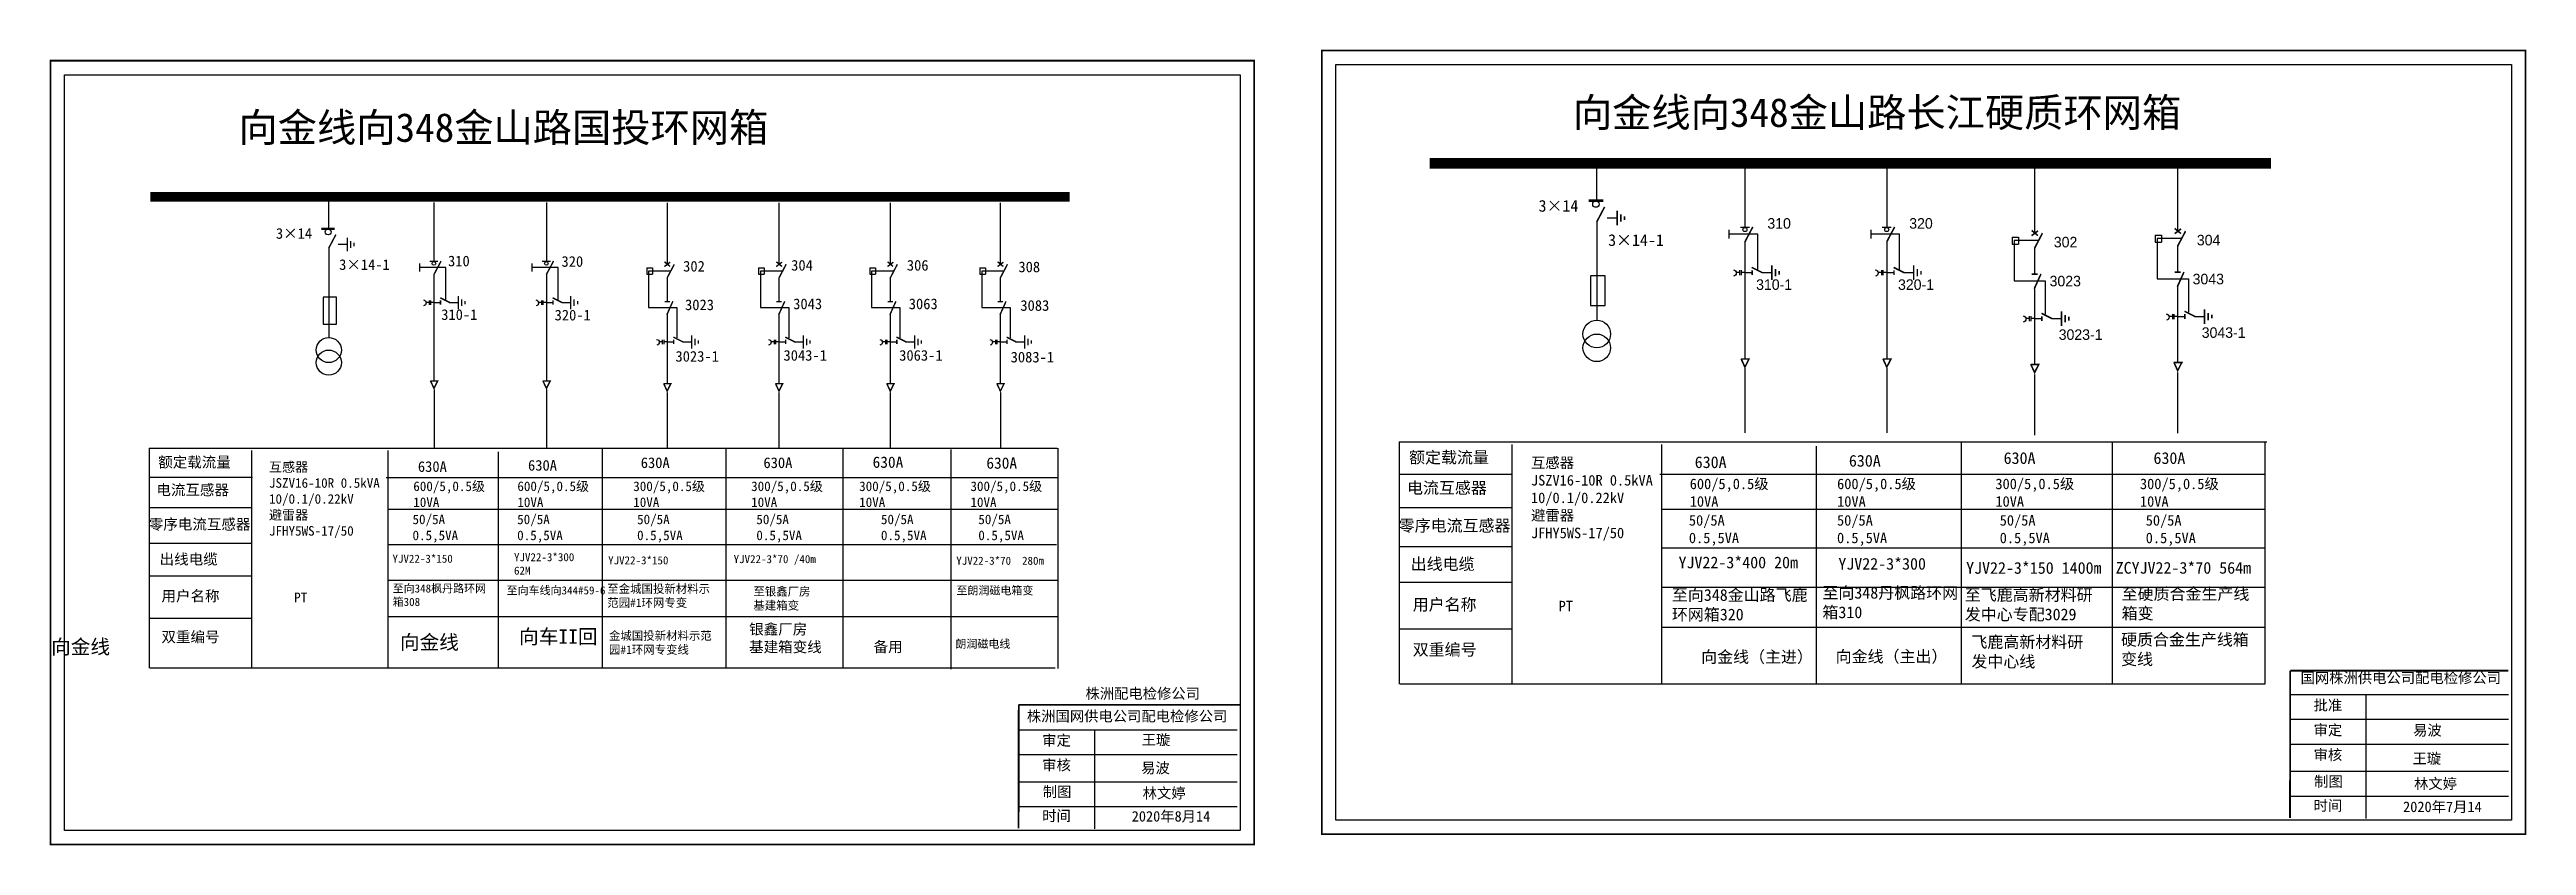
# Model space of a CAD drawing. Extents: x 1414 to 2152, y -447 to -213.
# Drawn here: x 1894 to 2152.2, y -295.6 to -212.6 of the extents above; entities that cross this region are included whole.
import ezdxf

# ---------------------------------------------------------------- set-up
doc = ezdxf.new("R2010")
doc.units = 0
doc.header["$LTSCALE"] = 0.774411
doc.linetypes.add('ACAD_ISO02W100', pattern=[15, 12, -3])
doc.linetypes.add('CENTER', pattern=[50.8, 31.75, -6.35, 6.35, -6.35])
doc.layers.get('0').update_dxf_attribs({"linetype": 'CONTINUOUS'})
doc.layers.add('2', color=7, linetype='CONTINUOUS')
doc.styles.add('hztxt_txtstyle_0.00_0_0', font='simkai.ttf')
doc.styles.add('hztxt_txtstyle_1.80_0_0', font='', dxfattribs={"height": 1.8, "bigfont": 'hztxt.shx'})
doc.styles.add('hztxt_txtstyle_2.70_0_0', font='simkai.ttf', dxfattribs={"height": 2.7})
doc.styles.add('KaiTi_GB2312_txtstyle_0.84_0_0', font='simkai_0.ttf', dxfattribs={"height": 0.84})
doc.styles.add('KaiTi_GB2312_txtstyle_0.87_0_0', font='simkai_0.ttf', dxfattribs={"height": 0.872602})
doc.styles.add('KaiTi_GB2312_txtstyle_1.09_0_0', font='simkai_0.ttf', dxfattribs={"height": 1.0944})
doc.styles.add('KaiTi_txtstyle_1.11_0_0', font='simkai.ttf', dxfattribs={"height": 1.109414})
doc.styles.add('字体', font='simkai_0.ttf', dxfattribs={"height": 2.5})
doc.styles.get('hztxt_txtstyle_1.80_0_0').set_extended_font_data('hztxt')

msp = doc.modelspace()

# ---------------------------------------------------------------- texts
at = {"color": 0, "linetype": 'Continuous', "style": 'hztxt_txtstyle_2.70_0_0'}
for s, height, p in [('3×14', 1.22, (2049.21, -229.54)), ('3×14', 1.109, (1917.59, -232.36)), ('3×14-1', 1.22, (2056.46, -233.11)), ('3×14-1', 1.109, (1924.18, -235.61)), ('310', 1.109, (1935.53, -235.23)), ('320', 1.109, (1947.36, -235.28)), ('302', 1.109, (1960.04, -235.78)), ('304', 1.109, (1971.3, -235.68)), ('306', 1.109, (1983.36, -235.68)), ('308', 1.109, (1994.99, -235.85)), ('310-1', 1.109, (1934.82, -240.82)), ('320-1', 1.109, (1946.64, -240.87)), ('3023', 1.109, (1960.24, -239.8)), ('3043', 1.109, (1971.51, -239.7)), ('3063', 1.109, (1983.56, -239.7)), ('3083', 1.109, (1995.19, -239.87)), ('3023-1', 1.109, (1959.24, -245.17)), ('3043-1', 1.109, (1970.5, -245.07)), ('3063-1', 1.109, (1982.56, -245.07)), ('3083-1', 1.109, (1994.18, -245.25))]:
    msp.add_text(s, height=height, dxfattribs=at).set_placement(p)
at = {"color": 0, "style": 'hztxt_txtstyle_1.80_0_0'}
for s, p in [('310', (2073.06, -231.31)), ('320', (2087.85, -231.31)), ('302', (2102.92, -233.26)), ('304', (2117.83, -233.05)), ('310-1', (2071.89, -237.69)), ('320-1', (2086.68, -237.69)), ('3023', (2102.48, -237.32)), ('3043', (2117.39, -237.11)), ('3023-1', (2103.43, -242.9)), ('3043-1', (2118.34, -242.69))]:
    msp.add_text(s, height=1.098, dxfattribs=at).set_placement(p)
at = {"color": 0, "linetype": 'Continuous', "attachment_point": 1}
for s, insert, char_height, width, style in [('{\\fSimSun|b0|i0|c134|p2;向金线向348金山路国投环网箱}', (1913.69, -219.26), 3, 80.4201, '字体'), ('{\\fSimSun|b0|i0|c134|p2;向金线向348金山路长江硬质环网箱}', (2052.79, -217.7), 3, 85.7498, '字体'), ('{\\fSimSun|b0|i0|c134|p2;额定载流量}', (1905.32, -255.09), 1.1094, 17.8852, 'hztxt_txtstyle_2.70_0_0'), ('\\A1;{\\fSimSun|b0|i0|c134|p2;互感器\\PJSZV16-10R 0.5kVA\\P10/0.1/0.22kV\\P避雷器\\PJFHY5WS-17/50}', (1916.87, -255.65), 0.9985, 18.4113, 'hztxt_txtstyle_2.70_0_0'), ('{\\fSimSun|b0|i0|c134|p2;630A}', (1932.39, -255.55), 1.1094, 17.8852, 'hztxt_txtstyle_2.70_0_0'), ('{\\fSimSun|b0|i0|c134|p2;630A}', (1943.87, -255.42), 1.1094, 17.8852, 'hztxt_txtstyle_2.70_0_0'), ('{\\fSimSun|b0|i0|c134|p2;630A}', (1955.62, -255.15), 1.1094, 17.8852, 'hztxt_txtstyle_2.70_0_0'), ('{\\fSimSun|b0|i0|c134|p2;630A}', (1968.41, -255.15), 1.1094, 17.8852, 'hztxt_txtstyle_2.70_0_0'), ('{\\fSimSun|b0|i0|c134|p2;630A}', (1979.79, -255.06), 1.1757, 9.454, 'hztxt_txtstyle_0.00_0_0'), ('{\\fSimSun|b0|i0|c134|p2;630A}', (1991.65, -255.15), 1.1757, 9.454, 'hztxt_txtstyle_0.00_0_0'), ('{\\fSimSun|b0|i0|c134|p2;额定载流量}', (2035.71, -254.54), 1.2204, 19.6738, 'hztxt_txtstyle_2.70_0_0'), ('\\A1;{\\fSimSun|b0|i0|c134|p2;互感器\\PJSZV16-10R 0.5kVA\\P10/0.1/0.22kV\\P避雷器\\PJFHY5WS-17/50}', (2048.42, -255.15), 1.0983, 20.2524, 'hztxt_txtstyle_2.70_0_0'), ('{\\fSimSun|b0|i0|c134|p2;630A}', (2065.49, -255.04), 1.2204, 19.6738, 'hztxt_txtstyle_2.70_0_0'), ('{\\fSimSun|b0|i0|c134|p2;630A}', (2081.56, -254.89), 1.2204, 19.6738, 'hztxt_txtstyle_2.70_0_0'), ('{\\fSimSun|b0|i0|c134|p2;630A}', (2097.69, -254.61), 1.2204, 19.6738, 'hztxt_txtstyle_2.70_0_0'), ('{\\fSimSun|b0|i0|c134|p2;630A}', (2113.31, -254.61), 1.2204, 19.6738, 'hztxt_txtstyle_2.70_0_0'), ('{\\fSimSun|b0|i0|c134|p2;电流互感器}', (1905.13, -257.98), 1.1094, 17.8852, 'hztxt_txtstyle_2.70_0_0'), ('\\A1;{\\fSimSun|b0|i0|c134|p2;600/5,0.5级\\P10VA}', (1931.91, -257.66), 0.9985, 18.4113, 'hztxt_txtstyle_2.70_0_0'), ('\\A1;{\\fSimSun|b0|i0|c134|p2;600/5,0.5级\\P10VA}', (1942.76, -257.66), 0.9985, 18.4113, 'hztxt_txtstyle_2.70_0_0'), ('\\A1;{\\fSimSun|b0|i0|c134|p2;300/5,0.5级\\P10VA}', (1954.84, -257.66), 0.9985, 18.4113, 'hztxt_txtstyle_2.70_0_0'), ('\\A1;{\\fSimSun|b0|i0|c134|p2;300/5,0.5级\\P10VA}', (1967.13, -257.66), 0.9985, 18.4113, 'hztxt_txtstyle_2.70_0_0'), ('\\A1;{\\fSimSun|b0|i0|c134|p2;300/5,0.5级\\P10VA}', (1978.39, -257.66), 0.9985, 18.4113, 'hztxt_txtstyle_2.70_0_0'), ('\\A1;{\\fSimSun|b0|i0|c134|p2;300/5,0.5级\\P10VA}', (1989.99, -257.66), 0.9985, 18.4113, 'hztxt_txtstyle_2.70_0_0'), ('{\\fSimSun|b0|i0|c134|p2;电流互感器}', (2035.5, -257.71), 1.2204, 19.6738, 'hztxt_txtstyle_2.70_0_0'), ('\\A1;{\\fSimSun|b0|i0|c134|p2;600/5,0.5级\\P10VA}', (2064.97, -257.36), 1.0983, 20.2524, 'hztxt_txtstyle_2.70_0_0'), ('\\A1;{\\fSimSun|b0|i0|c134|p2;600/5,0.5级\\P10VA}', (2080.33, -257.36), 1.0983, 20.2524, 'hztxt_txtstyle_2.70_0_0'), ('\\A1;{\\fSimSun|b0|i0|c134|p2;300/5,0.5级\\P10VA}', (2096.83, -257.36), 1.0983, 20.2524, 'hztxt_txtstyle_2.70_0_0'), ('\\A1;{\\fSimSun|b0|i0|c134|p2;300/5,0.5级\\P10VA}', (2111.9, -257.36), 1.0983, 20.2524, 'hztxt_txtstyle_2.70_0_0'), ('{\\fSimSun|b0|i0|c134|p2;零序电流互感器}', (1904.34, -261.56), 1.1094, 17.8852, 'hztxt_txtstyle_2.70_0_0'), ('{\\fSimSun|b0|i0|c134|p2;50/5A\\P0.5,5VA}', (1931.83, -261.11), 0.9985, 17.8852, 'hztxt_txtstyle_2.70_0_0'), ('{\\fSimSun|b0|i0|c134|p2;50/5A\\P0.5,5VA}', (1942.74, -261.11), 0.9985, 17.8852, 'hztxt_txtstyle_2.70_0_0'), ('{\\fSimSun|b0|i0|c134|p2;50/5A\\P0.5,5VA}', (1955.24, -261.11), 0.9985, 17.8852, 'hztxt_txtstyle_2.70_0_0'), ('{\\fSimSun|b0|i0|c134|p2;50/5A\\P0.5,5VA}', (1967.67, -261.11), 0.9985, 17.8852, 'hztxt_txtstyle_2.70_0_0'), ('{\\fSimSun|b0|i0|c134|p2;50/5A\\P0.5,5VA}', (1980.66, -261.11), 0.9985, 17.8852, 'hztxt_txtstyle_2.70_0_0'), ('{\\fSimSun|b0|i0|c134|p2;50/5A\\P0.5,5VA}', (1990.81, -261.11), 0.9985, 17.8852, 'hztxt_txtstyle_2.70_0_0'), ('{\\fSimSun|b0|i0|c134|p2;零序电流互感器}', (2034.63, -261.65), 1.2204, 19.6738, 'hztxt_txtstyle_2.70_0_0'), ('{\\fSimSun|b0|i0|c134|p2;50/5A\\P0.5,5VA}', (2064.88, -261.16), 1.0983, 19.6738, 'hztxt_txtstyle_2.70_0_0'), ('{\\fSimSun|b0|i0|c134|p2;50/5A\\P0.5,5VA}', (2080.32, -261.16), 1.0983, 19.6738, 'hztxt_txtstyle_2.70_0_0'), ('{\\fSimSun|b0|i0|c134|p2;50/5A\\P0.5,5VA}', (2097.28, -261.16), 1.0983, 19.6738, 'hztxt_txtstyle_2.70_0_0'), ('{\\fSimSun|b0|i0|c134|p2;50/5A\\P0.5,5VA}', (2112.5, -261.16), 1.0983, 19.6738, 'hztxt_txtstyle_2.70_0_0'), ('{\\fSimSun|b0|i0|c134|p2;出线电缆}', (1905.47, -265.2), 1.1094, 17.8852, 'hztxt_txtstyle_2.70_0_0'), ('{\\fSimSun|b0|i0|c134|p2;出线电缆}', (2035.88, -265.65), 1.2204, 19.6738, 'hztxt_txtstyle_2.70_0_0'), ('YJV22-3*400 20m', (2063.8, -265.49), 1.2204, 19.6738, 'hztxt_txtstyle_2.70_0_0'), ('YJV22-3*300', (2080.46, -265.63), 1.2204, 19.6738, 'hztxt_txtstyle_2.70_0_0'), ('ZCYJV22-3*70 564m', (2109.37, -266.05), 1.2204, 19.6738, 'hztxt_txtstyle_2.70_0_0'), ('{\\fSimSun|b0|i0|c134|p2;至向348丹枫路环网箱310}', (2078.8, -268.65), 1.2204, 14.9176, 'hztxt_txtstyle_2.70_0_0'), ('YJV22-3*150 1400m', (2093.78, -266.06), 1.2204, 19.6738, 'hztxt_txtstyle_2.70_0_0'), ('{\\fSimSun|b0|i0|c134|p2;用户名称}', (1905.66, -269.04), 1.1094, 17.8852, 'hztxt_txtstyle_2.70_0_0'), ('{\\fSimSun|b0|i0|c134|p2;PT}', (1919.49, -269.24), 1.0024, 7.7986, 'hztxt_txtstyle_0.00_0_0'), ('{\\fSimSun|b0|i0|c134|p2;用户名称}', (2036.09, -269.88), 1.2204, 19.6738, 'hztxt_txtstyle_2.70_0_0'), ('{\\fSimSun|b0|i0|c134|p2;PT}', (2051.3, -270.1), 1.1026, 8.5785, 'hztxt_txtstyle_0.00_0_0'), ('{\\fSimSun|b0|i0|c134|p2;至向348金山路飞鹿环网箱320}', (2063.11, -268.88), 1.2204, 14.9176, 'hztxt_txtstyle_2.70_0_0'), ('{\\fSimSun|b0|i0|c134|p2;至飞鹿高新材料研发中心专配3029}', (2093.64, -268.87), 1.2204, 14.1772, 'hztxt_txtstyle_2.70_0_0'), ('{\\fSimSun|b0|i0|c134|p2;至硬质合金生产线箱变}', (2109.99, -268.76), 1.2204, 13.7481, 'hztxt_txtstyle_2.70_0_0'), ('{\\fSimSun|b0|i0|c134|p2;双重编号}', (1905.66, -273.3), 1.1094, 17.8852, 'hztxt_txtstyle_2.70_0_0'), ('{\\fSimSun|b0|i0|c134|p2;飞鹿高新材料研发中心线}', (2094.33, -273.78), 1.2204, 12.5813, 'hztxt_txtstyle_2.70_0_0'), ('{\\fSimSun|b0|i0|c134|p2;硬质合金生产线箱变线}', (2109.93, -273.53), 1.2204, 13.7481, 'hztxt_txtstyle_2.70_0_0'), ('{\\fSimSun|b0|i0|c134|p2;备用}', (1979.89, -274.33), 1.1094, 17.8852, 'hztxt_txtstyle_2.70_0_0'), ('{\\fSimSun|b0|i0|c134|p2;双重编号}', (2036.09, -274.57), 1.2204, 19.6738, 'hztxt_txtstyle_2.70_0_0'), ('{\\fSimSun|b0|i0|c134|p2;向金线（主进）}', (2066.16, -275.33), 1.2204, 12.5813, 'hztxt_txtstyle_2.70_0_0'), ('{\\fSimSun|b0|i0|c134|p2;向金线（主出）}', (2080.18, -275.29), 1.2204, 12.5813, 'hztxt_txtstyle_2.70_0_0'), ('国网株洲供电公司配电检修公司', (2128.64, -277.58), 1.0944, 29.9201, '字体'), ('{\\fKaiTi_GB2312|b0|i0|c134|p49;批准}', (2130, -280.43), 1.0944, 8.5588, '字体'), ('\\f\uffbfﾬￌﾣﾤ_GB2312|b0|i0|c134|p49;审定', (2130, -283.02), 1.0944, 8.5588, '字体'), ('{\\fSimSun|b0|i0|c134|p2;易波}', (2140.37, -283.04), 1.0944, 8.5588, '字体'), ('\\f\uffbfﾬￌﾣﾤ_GB2312|b0|i0|c134|p49;审核', (2130, -285.6), 1.0944, 8.5588, '字体'), ('王璇', (2140.31, -285.98), 1.094, 8.5588, '字体'), ('易波', (2007.78, -286.97), 1.094, 8.5588, '字体'), ('\\f\uffbfﾬￌﾣﾤ_GB2312|b0|i0|c134|p49;制图', (2130.06, -288.38), 1.0944, 8.5588, '字体'), ('{\\fSimSun|b0|i0|c134|p2;林文婷}', (2140.47, -288.61), 1.0944, 8.5588, '字体'), ('\\f\uffbfﾬￌﾣﾤ_GB2312|b0|i0|c134|p49;时间', (2130, -290.89), 1.0944, 8.5588, '字体'), ('2020{\\fSimSun|b0|i0|c134|p2;年}7{\\fSimSun|b0|i0|c134|p2;月14}', (2139.33, -291.02), 1.0944, 16.0081, '字体')]:
    msp.add_mtext(s, dxfattribs=dict(at, insert=insert, char_height=char_height, width=width, style=style))
at = {"attachment_point": 1}
for s, insert, char_height, width, style in [('{\\fSimSun|b0|i0|c134|p2;YJV22-3*150 }', (1929.74, -265.29), 0.84, 10.4493, '字体'), ('{\\fSimSun|b0|i0|c134|p2;YJV22-3*150 }', (1952.22, -265.46), 0.84, 10.4493, '字体'), ('{\\fSimSun|b0|i0|c134|p2;YJV22-3*70 /40m}', (1965.3, -265.33), 0.84, 10.4493, 'KaiTi_GB2312_txtstyle_0.84_0_0'), ('{\\fSimSun|b0|i0|c134|p2;YJV22-3*70  280m}', (1988.51, -265.5), 0.84, 10.4493, '字体'), ('{\\fSimSun|b0|i0|c134|p2;至向348枫丹路环网箱308}', (1929.76, -268.39), 0.84, 10.4493, '字体'), ('{\\fSimSun|b0|i0|c134|p2;至金城国投新材料示范园#1环网专变}', (1952.13, -268.41), 0.8726, 11.3386, '字体'), ('{\\fSimSun|b0|i0|c134|p2;至朗润磁电箱变}', (1988.53, -268.6), 0.84, 10.4493, '字体'), ('{\\fSimSun|b0|i0|c134|p2;至银鑫厂房^J基建箱变}', (1967.36, -268.69), 0.8726, 11.3386, 'KaiTi_GB2312_txtstyle_0.87_0_0'), ('{\\fSimSun|b0|i0|c134|p2;金城国投新材料示范园#1环网专变线}', (1952.31, -273.3), 0.8726, 11.3386, '字体'), ('{\\fSimSun|b0|i0|c134|p2;朗润磁电线}', (1988.42, -274.17), 0.84, 10.4493, '字体')]:
    msp.add_mtext(s, dxfattribs=dict(at, insert=insert, char_height=char_height, width=width, style=style))
at = {"color": 7, "true_color": 0xffffff, "char_height": 0.84, "width": 10.4493, "attachment_point": 1, "style": '字体'}
for s, insert in [('{\\fSimSun|b0|i0|c134|p2;YJV22-3*300\\P62M }', (1942.41, -265.13)), ('{\\fSimSun|b0|i0|c134|p2;至向车线向344#59-6}', (1941.64, -268.59))]:
    msp.add_mtext(s, dxfattribs=dict(at, insert=insert))
at = {"color": 7, "linetype": 'Continuous', "attachment_point": 1}
for s, insert, char_height, width, style in [('银鑫厂房^J基建箱变线}', (1966.92, -272.5), 1.1094, 17.8852, 'KaiTi_txtstyle_1.11_0_0'), ('审定', (1997.47, -284.1), 1.094, 8.5588, 'KaiTi_GB2312_txtstyle_1.09_0_0'), ('审核', (1997.47, -286.67), 1.094, 8.5588, 'KaiTi_GB2312_txtstyle_1.09_0_0'), ('制图', (1997.53, -289.45), 1.094, 8.5588, 'KaiTi_GB2312_txtstyle_1.09_0_0'), ('林文婷', (2007.94, -289.6), 1.094, 8.5588, 'KaiTi_GB2312_txtstyle_1.09_0_0'), ('时间', (1997.47, -291.96), 1.094, 8.5588, 'KaiTi_GB2312_txtstyle_1.09_0_0')]:
    msp.add_mtext(s, dxfattribs=dict(at, insert=insert, char_height=char_height, width=width, style=style))
at = {"color": 7, "linetype": 'Continuous', "true_color": 0xffffff, "attachment_point": 1}
for s, insert, char_height, width, style in [('株洲国网供电公司配电检修公司', (1995.87, -281.57), 1.0944, 29.9201, '字体'), ('{\\fSimSun|b0|i0|c134|p2;王璇}', (2007.84, -284.03), 1.0944, 8.5588, '字体'), ('2020年8月14', (2006.8, -292.01), 1.094, 16.0081, 'KaiTi_GB2312_txtstyle_1.09_0_0')]:
    msp.add_mtext(s, dxfattribs=dict(at, insert=insert, char_height=char_height, width=width, style=style))
at = {"color": 18, "linetype": 'Continuous', "true_color": 0x000000, "insert": (2001.98, -279.21), "char_height": 1.094, "width": 29.9201, "attachment_point": 1, "style": 'KaiTi_GB2312_txtstyle_1.09_0_0'}
msp.add_mtext('株洲配电检修公司 ', dxfattribs=at)
at = {"layer": '2', "color": 7, "char_height": 1.5, "width": 83.0504, "attachment_point": 1, "style": '字体'}
for insert in [(1930.52, -273.66), (1894.16, -274.14)]:
    msp.add_mtext('{\\fSimSun|b0|i0|c134|p2;向金线}', dxfattribs=dict(at, insert=insert))
at = {"layer": '2', "color": 7, "true_color": 0xffffff, "insert": (1942.94, -273.08), "char_height": 1.5, "width": 83.0504, "attachment_point": 1, "style": '字体'}
msp.add_mtext('{\\fSimSun|b0|i0|c134|p2;向车II回}', dxfattribs=at)

# ---------------------------------------------------------------- blocks, each defined once
blk = doc.blocks.new('JD')
for points in [[(-2, 0.2), (-2, -0.2), (2, 0.2), (2, -0.2)], [(1, -1.2), (1, -0.8), (-1, -1.2), (-1, -0.8)], [(-0.5, -1.8), (-0.5, -2.2), (0.5, -1.8), (0.5, -2.2)]]:
    blk.add_trace(points)

# ---------------------------------------------------------------- linework, layer by layer
at = {"color": 0}
for p, q in [((2070.72, -224.43), (2070.72, -231.15)), ((2085.5, -224.43), (2085.5, -231.15)), ((2115.83, -224.53), (2115.83, -231.59)), ((2055.25, -224.72), (2055.25, -228.34)), ((2100.92, -224.74), (2100.92, -231.8)), ((1923.08, -227.98), (1923.08, -231.27)), ((1934.06, -228.59), (1934.06, -234.7)), ((1945.78, -228.59), (1945.78, -234.7)), ((1958.37, -228.62), (1958.37, -235.04)), ((1970.03, -228.62), (1970.03, -235.04)), ((1981.63, -228.62), (1981.63, -235.04)), ((1993.1, -228.62), (1993.1, -235.04)), ((2055.27, -230.57), (2055.27, -240.83)), ((2056.35, -230.17), (2057.38, -230.17)), ((2098.57, -232.18), (2099.23, -232.18)), ((2098.57, -232.18), (2098.57, -232.91)), ((2099.23, -232.18), (2099.23, -232.91)), ((2113.49, -231.97), (2114.15, -231.97)), ((2113.49, -231.97), (2113.49, -232.7)), ((2114.15, -231.97), (2114.15, -232.7)), ((1923.09, -233.31), (1923.09, -242.63)), ((1924.08, -232.94), (1925.02, -232.94)), ((2070.72, -232.65), (2070.72, -244.86)), ((2085.5, -232.65), (2085.5, -244.86)), ((2098.57, -232.91), (2099.23, -232.91)), ((2100.92, -233.29), (2100.92, -236.02)), ((2113.49, -232.7), (2114.15, -232.7)), ((2115.83, -233.09), (2115.83, -235.81)), ((1934.06, -236.06), (1934.06, -247.16)), ((1945.78, -236.06), (1945.78, -247.16)), ((1956.24, -235.38), (1956.84, -235.38)), ((1956.24, -235.38), (1956.24, -236.05)), ((1956.24, -236.05), (1956.84, -236.05)), ((1956.84, -235.38), (1956.84, -236.05)), ((1958.37, -236.4), (1958.37, -238.87)), ((1967.9, -235.38), (1968.5, -235.38)), ((1967.9, -235.38), (1967.9, -236.05)), ((1967.9, -236.05), (1968.5, -236.05)), ((1968.5, -235.38), (1968.5, -236.05)), ((1970.03, -236.4), (1970.03, -238.87)), ((1979.49, -235.38), (1980.09, -235.38)), ((1979.49, -235.38), (1979.49, -236.05)), ((1979.49, -236.05), (1980.09, -236.05)), ((1980.09, -235.38), (1980.09, -236.05)), ((1981.63, -236.4), (1981.63, -238.87)), ((1990.97, -235.38), (1991.57, -235.38)), ((1990.97, -235.38), (1990.97, -236.05)), ((1990.97, -236.05), (1991.57, -236.05)), ((1991.57, -235.38), (1991.57, -236.05)), ((1993.1, -236.4), (1993.1, -238.87)), ((2070.72, -235.89), (2071.48, -235.89)), ((2072.47, -235.87), (2073.5, -235.87)), ((2085.5, -235.89), (2086.26, -235.89)), ((2087.26, -235.87), (2088.29, -235.87)), ((2100.92, -237.38), (2100.92, -245.42)), ((2115.83, -237.17), (2115.83, -245.21)), ((1934.06, -239.01), (1934.75, -239.01)), ((1935.66, -238.99), (1936.6, -238.99)), ((1945.78, -239.01), (1946.47, -239.01)), ((1947.38, -238.99), (1948.32, -238.99)), ((1958.37, -240.11), (1958.37, -247.42)), ((1970.03, -240.11), (1970.03, -247.42)), ((1981.63, -240.11), (1981.63, -247.42)), ((1993.1, -240.11), (1993.1, -247.42)), ((2100.92, -240.68), (2101.68, -240.68)), ((2102.67, -240.66), (2103.71, -240.66)), ((2115.83, -240.47), (2116.59, -240.47)), ((2117.58, -240.45), (2118.62, -240.45)), ((1958.37, -243.11), (1959.06, -243.11)), ((1959.96, -243.09), (1960.9, -243.09)), ((1970.03, -243.11), (1970.72, -243.11)), ((1971.62, -243.09), (1972.56, -243.09)), ((1981.63, -243.11), (1982.32, -243.11)), ((1983.22, -243.09), (1984.16, -243.09)), ((1993.1, -243.11), (1993.79, -243.11)), ((1994.7, -243.09), (1995.64, -243.09)), ((1915.14, -257.26), (1904.43, -257.26)), ((2046.51, -256.92), (2034.74, -256.92)), ((1915.1, -260.41), (1904.39, -260.41)), ((2046.47, -260.39), (2034.69, -260.39)), ((1915.1, -264.12), (1904.39, -264.12)), ((2046.47, -264.47), (2034.69, -264.47)), ((1915.06, -267.52), (1904.35, -267.52)), ((2046.43, -268.2), (2034.65, -268.2)), ((1915.1, -271.93), (1904.39, -271.93)), ((2046.47, -273.05), (2034.69, -273.05))]:
    msp.add_line(p, q, dxfattribs=at)
at = {"color": 0, "linetype": 'ACAD_ISO02W100'}
for p, q in [((2116.16, -232.35), (2113.7, -232.35)), ((2113.7, -232.35), (2113.7, -236.54)), ((2101.25, -232.56), (2098.78, -232.56)), ((2098.78, -232.56), (2098.78, -236.75)), ((1958.67, -235.73), (1956.43, -235.73)), ((1956.43, -235.73), (1956.43, -239.54)), ((1970.33, -235.73), (1968.09, -235.73)), ((1968.09, -235.73), (1968.09, -239.54)), ((1981.93, -235.73), (1979.69, -235.73)), ((1979.69, -235.73), (1979.69, -239.54)), ((1993.4, -235.73), (1991.16, -235.73)), ((1991.16, -235.73), (1991.16, -239.54)), ((2098.78, -236.75), (2102.03, -236.75)), ((2102.03, -236.75), (2102.03, -240.21)), ((2113.7, -236.54), (2116.95, -236.54)), ((2116.95, -236.54), (2116.95, -240)), ((1956.43, -239.54), (1959.38, -239.54)), ((1959.38, -239.54), (1959.38, -242.68)), ((1968.09, -239.54), (1971.04, -239.54)), ((1971.04, -239.54), (1971.04, -242.68)), ((1979.69, -239.54), (1982.64, -239.54)), ((1982.64, -239.54), (1982.64, -242.68)), ((1991.16, -239.54), (1994.12, -239.54)), ((1994.12, -239.54), (1994.12, -242.68))]:
    msp.add_line(p, q, dxfattribs=at)
at = {"color": 0, "linetype": 'CENTER'}
for p, q in [((2070.72, -245.85), (2070.72, -252.6)), ((2085.51, -245.85), (2085.51, -252.6)), ((2100.92, -246.5), (2100.92, -252.83)), ((2115.83, -246.29), (2115.83, -252.63)), ((1934.07, -248.06), (1934.07, -254.2)), ((1945.79, -248.06), (1945.79, -254.2)), ((1958.37, -248.4), (1958.37, -254.16)), ((1970.03, -248.4), (1970.03, -254.16)), ((1981.63, -248.4), (1981.63, -254.16)), ((1993.11, -248.4), (1993.11, -254.16))]:
    msp.add_line(p, q, dxfattribs=at)
at = {"color": 0, "linetype": 'Continuous'}
for p, q in [((1904.37, -254.18), (1999.03, -254.18)), ((1904.41, -277.12), (1904.41, -254.18)), ((1915.04, -254.43), (1915.04, -277.12)), ((1929.25, -254.43), (1929.25, -277.12)), ((1940.77, -254.58), (1940.77, -277.11)), ((1951.59, -254.22), (1951.59, -277.12)), ((1964.49, -254.22), (1964.49, -277.12)), ((1976.69, -254.24), (1976.69, -277.13)), ((1987.95, -254.32), (1987.95, -277.21)), ((1999.09, -254.2), (1999.09, -277.14)), ((2034.67, -253.54), (2125.11, -253.54)), ((2034.72, -278.77), (2034.72, -253.54)), ((2046.41, -253.81), (2046.41, -278.77)), ((2062.04, -253.81), (2062.04, -278.77)), ((2078.14, -253.97), (2078.14, -278.75)), ((2093.26, -253.58), (2093.26, -278.77)), ((2108.99, -253.58), (2108.99, -278.77)), ((2124.93, -253.6), (2124.93, -278.78)), ((1929.08, -257.25), (1999.07, -257.25)), ((2061.85, -256.91), (2124.93, -256.91)), ((1929.25, -260.54), (1999.09, -260.54)), ((2062.04, -260.53), (2124.93, -260.53)), ((1929.25, -264.22), (1998.97, -264.22)), ((2062.04, -264.58), (2124.93, -264.58)), ((1929.25, -267.95), (1999.16, -267.95)), ((2062.04, -268.68), (2124.93, -268.68)), ((1929.25, -271.75), (1999.07, -271.75)), ((2062.04, -272.86), (2124.93, -272.86)), ((1998.82, -277.12), (1904.49, -277.12)), ((2124.93, -278.77), (2034.8, -278.77)), ((2127.56, -279.86), (2150.31, -279.86)), ((2135.45, -279.86), (2135.45, -292.79)), ((1995.02, -283.53), (2017.78, -283.53)), ((2002.92, -283.53), (2002.92, -293.87)), ((2127.56, -282.45), (2150.31, -282.45)), ((1995.02, -286.12), (2017.78, -286.12)), ((2127.56, -285.05), (2150.31, -285.05)), ((1995.02, -288.95), (2017.78, -288.95)), ((2127.56, -287.87), (2150.31, -287.87)), ((1995.02, -291.54), (2017.78, -291.54)), ((2127.56, -290.46), (2150.31, -290.46))]:
    msp.add_line(p, q, dxfattribs=at)
at = {"color": 0, "linetype": 'Continuous', "const_width": 0.182}
for points in [[(1894.08, -213.8), (2019.57, -213.8), (2019.57, -295.51), (1894.08, -295.51)], [(2026.62, -212.73), (2152.1, -212.73), (2152.1, -294.43), (2026.62, -294.43)]]:
    msp.add_lwpolyline(points, close=True, dxfattribs=at)
at = {"color": 0, "linetype": 'Continuous'}
for points in [[(2028.09, -214.21), (2150.62, -214.21), (2150.62, -292.96), (2028.09, -292.96)], [(1895.56, -215.28), (2018.09, -215.28), (2018.09, -294.03), (1895.56, -294.03)]]:
    msp.add_lwpolyline(points, close=True, dxfattribs=at)
at = {"color": 0}
for points, const_width in [([(2037.87, -224.51), (2125.55, -224.51)], 1.1), ([(1904.49, -227.98), (2000.33, -227.98)], 0.998), ([(2054.42, -228.39), (2055.96, -228.39)], 0.261), ([(2055.27, -230.62), (2056.09, -229.05)], 0.165), ([(1922.33, -231.32), (1923.73, -231.32)], 0.238), ([(1923.09, -233.35), (1923.84, -231.93)], 0.15), ([(2070.23, -231.17), (2071.2, -231.17)], 0.165), ([(2070.72, -232.69), (2071.54, -231.13)], 0.165), ([(2085.02, -231.17), (2085.99, -231.17)], 0.165), ([(2085.5, -232.69), (2086.33, -231.13)], 0.165), ([(2100.6, -232.04), (2101.27, -231.54)], 0.165), ([(2100.61, -231.49), (2101.26, -232.03)], 0.165), ([(2100.92, -233.34), (2101.74, -231.77)], 0.165), ([(2115.52, -231.83), (2116.19, -231.33)], 0.165), ([(2115.52, -231.28), (2116.17, -231.82)], 0.165), ([(2115.83, -233.13), (2116.65, -231.57)], 0.165), ([(1933.62, -234.72), (1934.5, -234.72)], 0.15), ([(1934.06, -236.1), (1934.81, -234.68)], 0.15), ([(1945.34, -234.72), (1946.22, -234.72)], 0.15), ([(1945.78, -236.1), (1946.53, -234.68)], 0.15), ([(1958.08, -235.26), (1958.69, -234.8)], 0.15), ([(1958.09, -234.76), (1958.68, -235.25)], 0.15), ([(1958.37, -236.44), (1959.12, -235.02)], 0.15), ([(1969.75, -234.76), (1970.34, -235.25)], 0.15), ([(1969.74, -235.26), (1970.35, -234.8)], 0.15), ([(1970.03, -236.44), (1970.78, -235.02)], 0.15), ([(1981.35, -234.76), (1981.93, -235.25)], 0.15), ([(1981.34, -235.26), (1981.95, -234.8)], 0.15), ([(1981.63, -236.44), (1982.37, -235.02)], 0.15), ([(1992.82, -235.26), (1993.43, -234.8)], 0.15), ([(1992.82, -234.76), (1993.41, -235.25)], 0.15), ([(1993.1, -236.44), (1993.85, -235.02)], 0.15), ([(2071.43, -235.34), (2072.53, -235.89)], 0.165), ([(2071.48, -235.64), (2071.48, -236.15)], 0.165), ([(2086.22, -235.34), (2087.32, -235.89)], 0.165), ([(2086.26, -235.64), (2086.26, -236.15)], 0.165), ([(2100.62, -236.06), (2101.23, -236.06)], 0.165), ([(2100.88, -237.58), (2101.58, -236.03)], 0.165), ([(2115.53, -235.85), (2116.15, -235.85)], 0.165), ([(2115.8, -237.37), (2116.49, -235.82)], 0.165), ([(1934.72, -238.51), (1935.71, -239.01)], 0.15), ([(1934.75, -238.78), (1934.75, -239.24)], 0.15), ([(1946.43, -238.51), (1947.43, -239.01)], 0.15), ([(1946.47, -238.78), (1946.47, -239.24)], 0.15), ([(1958.1, -238.91), (1958.66, -238.91)], 0.15), ([(1958.34, -240.29), (1958.97, -238.88)], 0.15), ([(1969.76, -238.91), (1970.31, -238.91)], 0.15), ([(1970, -240.29), (1970.63, -238.88)], 0.15), ([(1981.36, -238.91), (1981.91, -238.91)], 0.15), ([(1981.59, -240.29), (1982.22, -238.88)], 0.15), ([(1992.83, -238.91), (1993.39, -238.91)], 0.15), ([(1993.07, -240.29), (1993.7, -238.88)], 0.15), ([(2101.64, -240.13), (2102.73, -240.68)], 0.165), ([(2116.55, -239.92), (2117.65, -240.47)], 0.165), ([(1959.02, -242.61), (1960.02, -243.11)], 0.15), ([(1970.68, -242.61), (1971.68, -243.11)], 0.15), ([(1982.28, -242.61), (1983.28, -243.11)], 0.15), ([(1993.76, -242.61), (1994.75, -243.11)], 0.15), ([(2101.68, -240.43), (2101.68, -240.93)], 0.165), ([(2116.59, -240.22), (2116.59, -240.72)], 0.165), ([(1959.06, -242.88), (1959.06, -243.34)], 0.15), ([(1970.72, -242.88), (1970.72, -243.34)], 0.15), ([(1982.32, -242.88), (1982.32, -243.34)], 0.15), ([(1993.79, -242.88), (1993.79, -243.34)], 0.15), ([(2070.31, -244.89), (2071.15, -244.89), (2070.72, -245.74), (2070.32, -244.87)], 0.165), ([(2085.1, -244.89), (2085.94, -244.89), (2085.51, -245.74), (2085.11, -244.87)], 0.165), ([(2115.43, -245.26), (2116.26, -245.26), (2115.83, -246.11), (2115.44, -245.24)], 0.165), ([(1933.7, -247.18), (1934.46, -247.18), (1934.07, -247.96), (1933.7, -247.17)], 0.15), ([(1945.41, -247.18), (1946.18, -247.18), (1945.79, -247.96), (1945.42, -247.17)], 0.15), ([(1958, -247.46), (1958.76, -247.46), (1958.37, -248.24), (1958.01, -247.45)], 0.15), ([(1969.66, -247.46), (1970.42, -247.46), (1970.03, -248.24), (1969.67, -247.45)], 0.15), ([(1981.26, -247.46), (1982.02, -247.46), (1981.63, -248.24), (1981.27, -247.45)], 0.15), ([(1992.73, -247.46), (1993.5, -247.46), (1993.11, -248.24), (1992.74, -247.45)], 0.15), ([(2100.51, -245.47), (2101.35, -245.47), (2100.92, -246.31), (2100.52, -245.45)], 0.165)]:
    msp.add_lwpolyline(points, dxfattribs=dict(at, const_width=const_width))
for points in [[(2069.06, -231.42), (2069.06, -232.34)], [(2083.84, -231.42), (2083.84, -232.34)], [(1932.55, -234.94), (1932.55, -235.78)], [(1944.27, -234.94), (1944.27, -235.78)], [(2054.61, -236.25), (2054.61, -239.33), (2056.14, -239.33), (2056.14, -236.22), (2054.61, -236.22)], [(2070.16, -235.88), (2069.82, -235.88)], [(2070.16, -235.65), (2070.16, -236.15)], [(2070.32, -235.65), (2070.32, -236.15)], [(2070.71, -235.88), (2070.32, -235.88)], [(2084.95, -235.88), (2084.6, -235.88)], [(2084.95, -235.65), (2084.95, -236.15)], [(2085.1, -235.65), (2085.1, -236.15)], [(2085.5, -235.88), (2085.1, -235.88)], [(1922.5, -238.47), (1922.5, -241.27), (1923.89, -241.27), (1923.89, -238.44), (1922.5, -238.44)], [(1933.56, -239), (1933.24, -239)], [(1933.56, -238.79), (1933.56, -239.25)], [(1933.7, -238.79), (1933.7, -239.25)], [(1934.06, -239), (1933.7, -239)], [(1945.28, -239), (1944.96, -239)], [(1945.28, -238.79), (1945.28, -239.25)], [(1945.42, -238.79), (1945.42, -239.25)], [(1945.78, -239), (1945.42, -239)], [(2100.36, -240.67), (2100.02, -240.67)], [(2100.36, -240.44), (2100.36, -240.94)], [(2100.52, -240.44), (2100.52, -240.94)], [(2100.92, -240.67), (2100.52, -240.67)], [(2115.28, -240.46), (2114.93, -240.46)], [(2115.28, -240.23), (2115.28, -240.73)], [(2115.43, -240.23), (2115.43, -240.73)], [(2115.83, -240.46), (2115.43, -240.46)], [(1957.87, -243.1), (1957.55, -243.1)], [(1957.87, -242.89), (1957.87, -243.35)], [(1958.01, -242.89), (1958.01, -243.35)], [(1958.37, -243.1), (1958.01, -243.1)], [(1969.52, -243.1), (1969.21, -243.1)], [(1969.52, -242.89), (1969.52, -243.35)], [(1969.66, -242.89), (1969.66, -243.35)], [(1970.03, -243.1), (1969.66, -243.1)], [(1981.12, -243.1), (1980.81, -243.1)], [(1981.12, -242.89), (1981.12, -243.35)], [(1981.26, -242.89), (1981.26, -243.35)], [(1981.62, -243.1), (1981.26, -243.1)], [(1992.6, -243.1), (1992.28, -243.1)], [(1992.6, -242.89), (1992.6, -243.35)], [(1992.74, -242.89), (1992.74, -243.35)], [(1993.1, -243.1), (1992.74, -243.1)]]:
    msp.add_lwpolyline(points, dxfattribs=at)
at = {"color": 0, "linetype": 'ACAD_ISO02W100'}
for points in [[(2072.07, -235.63), (2072.07, -231.88), (2069.06, -231.88)], [(2086.85, -235.63), (2086.85, -231.88), (2083.84, -231.88)], [(1935.29, -238.77), (1935.29, -235.36), (1932.55, -235.36)], [(1947.01, -238.77), (1947.01, -235.36), (1944.27, -235.36)]]:
    msp.add_lwpolyline(points, dxfattribs=at)
at = {"color": 0}
for points in [[(2069.52, -235.6, -0.877934), (2069.53, -236.27)], [(2084.31, -235.6, -0.877934), (2084.32, -236.27)], [(1932.98, -238.74, -0.877934), (1932.99, -239.35)], [(1944.69, -238.74, -0.877934), (1944.71, -239.35)], [(2099.72, -240.39, -0.877934), (2099.73, -241.06)], [(2114.63, -240.18, -0.877934), (2114.65, -240.85)], [(1957.28, -242.85, -0.877934), (1957.29, -243.45)], [(1968.94, -242.85, -0.877934), (1968.95, -243.45)], [(1980.54, -242.85, -0.877934), (1980.55, -243.45)], [(1992.01, -242.85, -0.877934), (1992.03, -243.45)]]:
    msp.add_lwpolyline(points, format="xyb", dxfattribs=at)
at = {"color": 0, "linetype": 'Continuous', "const_width": 0.182}
for points in [[(2127.56, -277.38), (2127.54, -292.75)], [(2127.56, -277.38), (2150.31, -277.38)], [(1995.02, -280.93), (1995.01, -293.82)], [(1995.02, -280.93), (2018.09, -280.95)]]:
    msp.add_lwpolyline(points, dxfattribs=at)
at = {"color": 0}
for centre, radius in [((2055.19, -228.75), 0.335), ((1923.03, -231.65), 0.305), ((2070.72, -231.41), 0.211), ((2085.5, -231.41), 0.211), ((1934.06, -234.93), 0.192), ((1945.78, -234.93), 0.192)]:
    msp.add_circle(centre, radius, dxfattribs=at)
at = {"layer": '2', "color": 0}
for centre, radius in [((1923.1, -243.96), 1.31), ((2055.28, -242.29), 1.44), ((2055.28, -243.73), 1.44), ((1923.1, -245.27), 1.31)]:
    msp.add_circle(centre, radius, dxfattribs=at)

# ---------------------------------------------------------------- block references
at = {"color": 0, "rotation": 90}
for p, xscale, yscale, zscale in [((2057.4, -230.2), 0.3844120780053686, 0.3844120780053686, 0.3844120780054647), ((1925.03, -232.96), 0.3494655254594932, 0.3494655254594932, 0.3494655254595134), ((2073.52, -235.9), 0.3844120780053686, 0.3844120780053686, 0.3844120780054647), ((2088.31, -235.9), 0.3844120780053686, 0.3844120780053686, 0.3844120780054647), ((1936.61, -239.02), 0.3494655254594932, 0.3494655254594932, 0.3494655254595134), ((1948.33, -239.02), 0.3494655254594932, 0.3494655254594932, 0.3494655254595134), ((2103.72, -240.69), 0.3844120780053686, 0.3844120780053686, 0.3844120780054647), ((2118.63, -240.48), 0.3844120780053686, 0.3844120780053686, 0.3844120780054647), ((1960.92, -243.12), 0.3494655254594932, 0.3494655254594932, 0.3494655254595134), ((1972.58, -243.12), 0.3494655254594932, 0.3494655254594932, 0.3494655254595134), ((1984.17, -243.12), 0.3494655254594932, 0.3494655254594932, 0.3494655254595134), ((1995.65, -243.12), 0.3494655254594932, 0.3494655254594932, 0.3494655254595134)]:
    msp.add_blockref('JD', p, dxfattribs=dict(at, xscale=xscale, yscale=yscale, zscale=zscale))

msp.set_redraw_order([(e.dxf.handle, doc.entitydb.next_handle()) for e in msp.query("TEXT MTEXT ATTDEF DIMENSION ARC_DIMENSION")])  # texts and dimensions are drawn at this point

doc.saveas('drawing.dxf')
